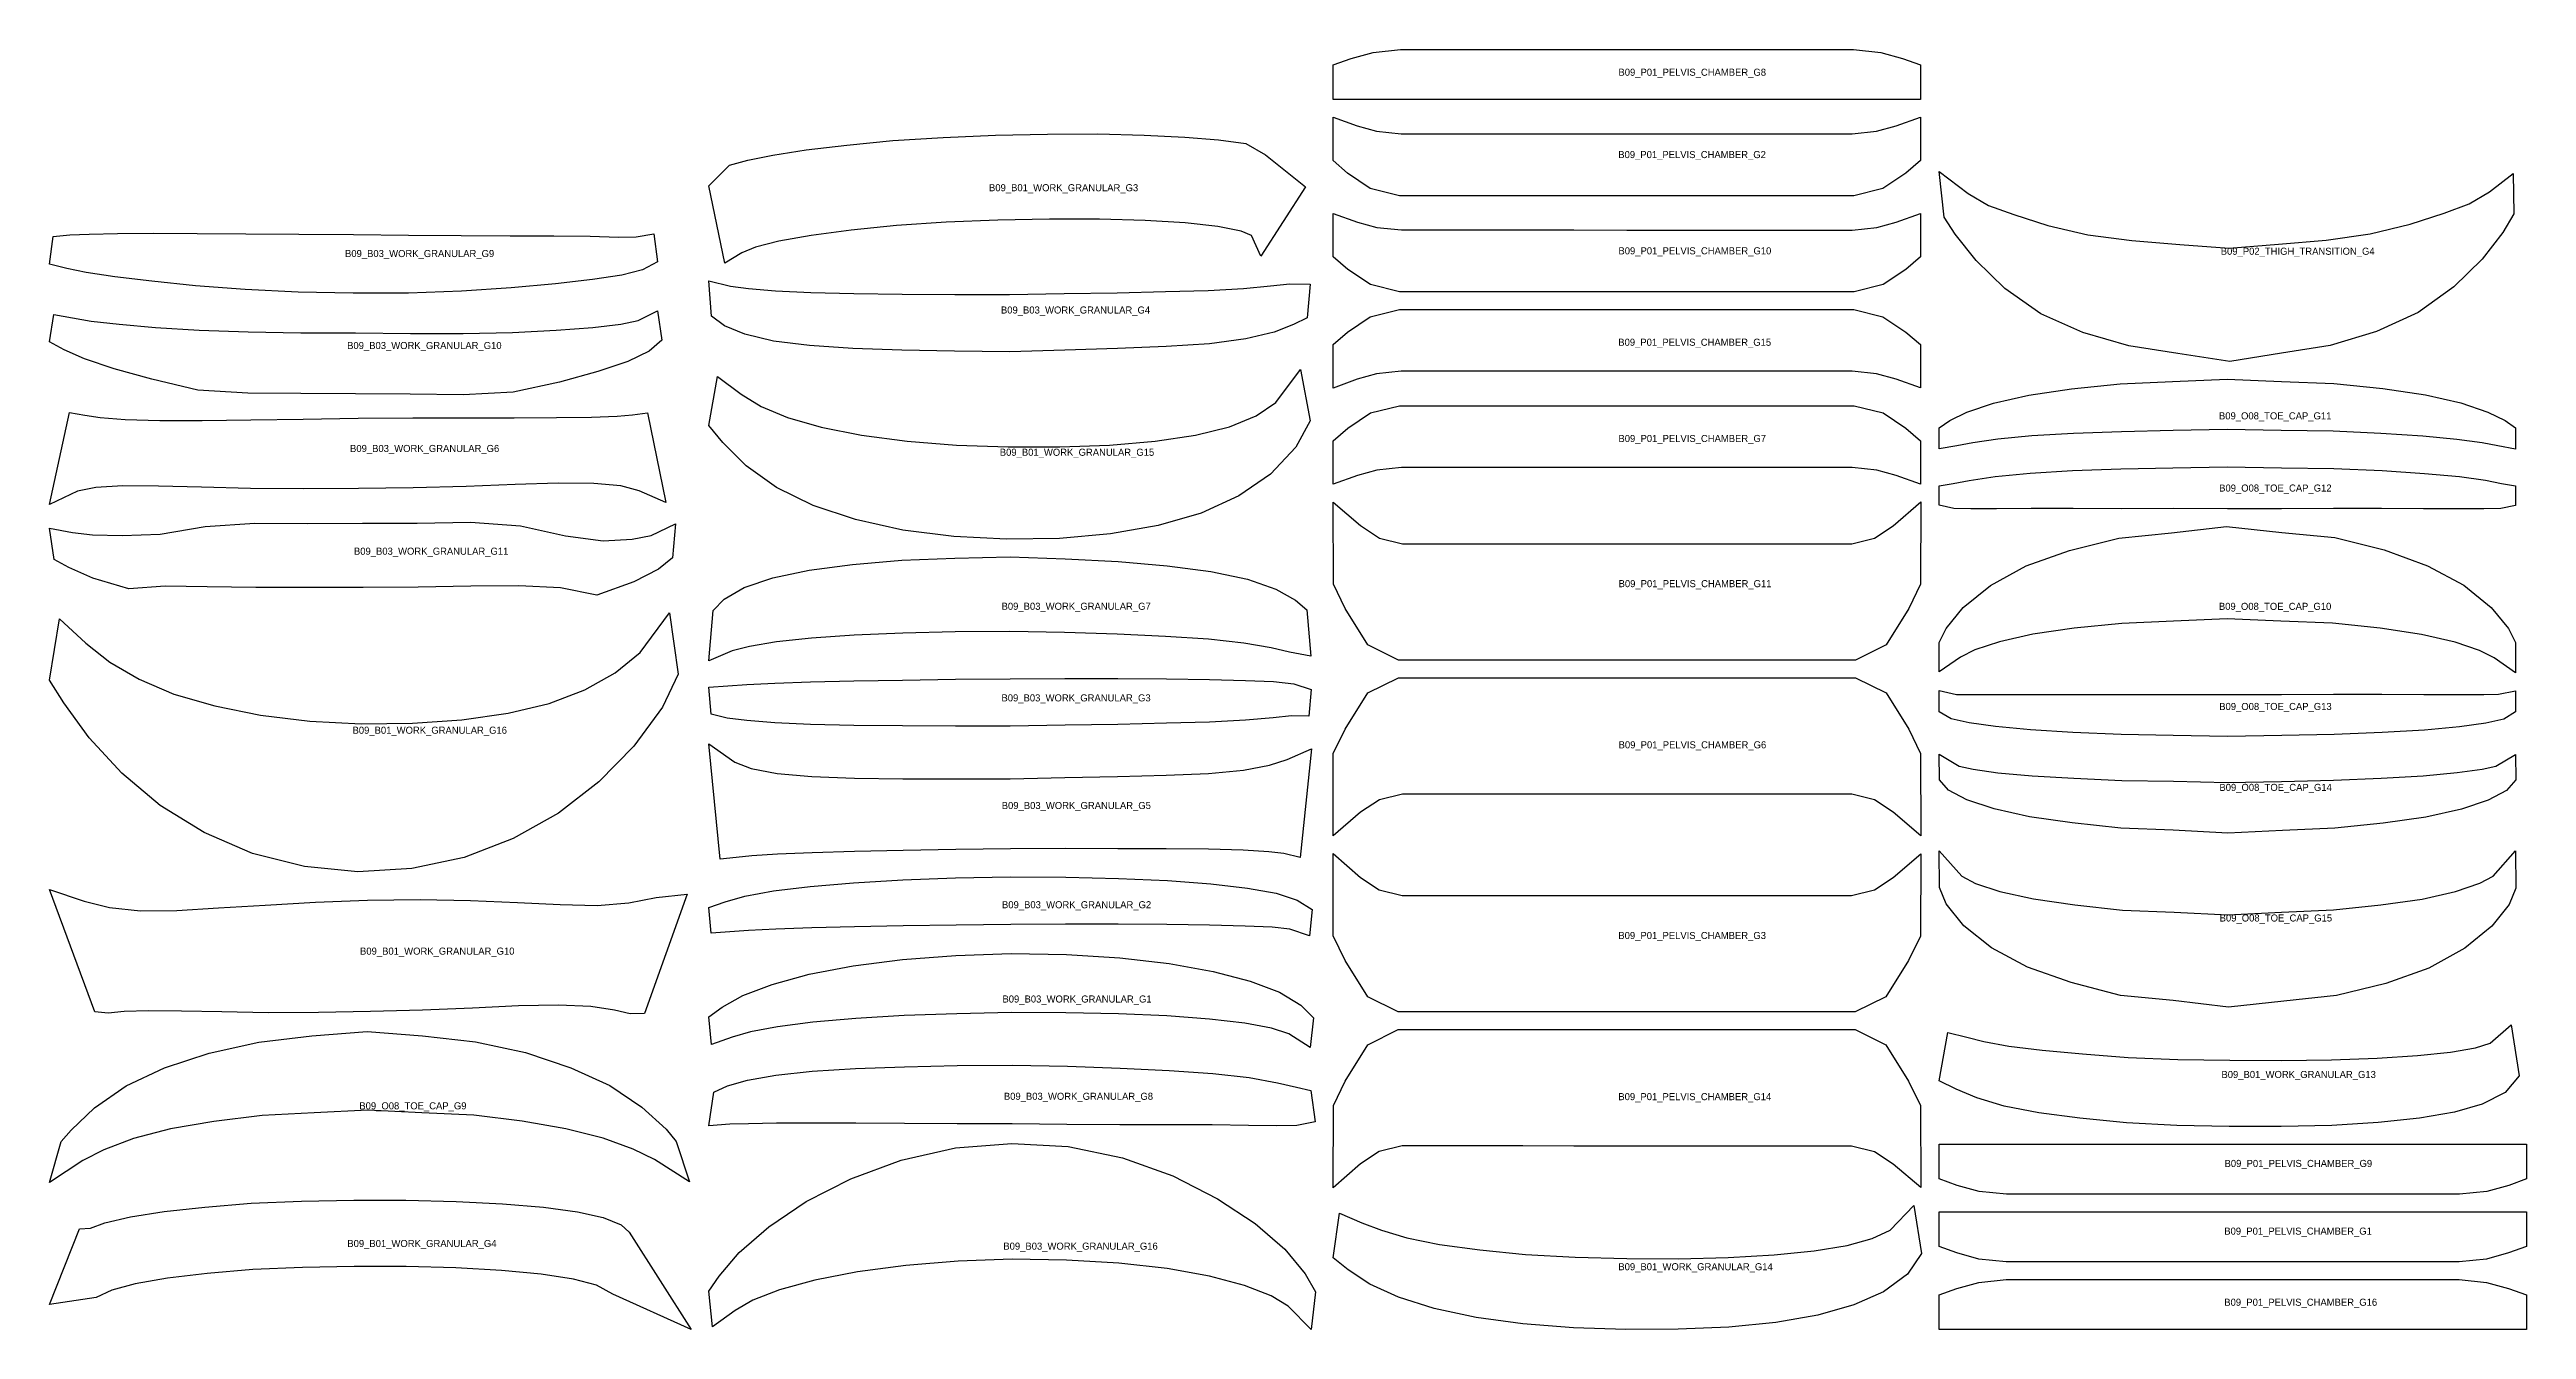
# Model space of a CAD drawing. Header units: millimetres. Extents: x 15 to 17457, y 15 to 1484.
# Drawn here: x 10236 to 13040, y 15 to 1464 of the extents above; entities that cross this region are included whole.
import ezdxf

# ---------------------------------------------------------------- set-up
doc = ezdxf.new("R2010")
doc.units = ezdxf.units.MM

msp = doc.modelspace()

# ---------------------------------------------------------------- texts
for s, p in [('B09_P01_PELVIS_CHAMBER_G8', (12011.7, 1433.9)), ('B09_P01_PELVIS_CHAMBER_G2', (12011.5, 1340.7)), ('B09_B01_WORK_GRANULAR_G3', (11299.2, 1303.2)), ('B09_B03_WORK_GRANULAR_G9', (10570.2, 1228.7)), ('B09_P01_PELVIS_CHAMBER_G10', (12011.7, 1231.8)), ('B09_P02_THIGH_TRANSITION_G4', (12693.5, 1231.3)), ('B09_B03_WORK_GRANULAR_G4', (11312.7, 1164.8)), ('B09_B03_WORK_GRANULAR_G10', (10572.6, 1124.6)), ('B09_P01_PELVIS_CHAMBER_G15', (12011.5, 1128.3)), ('B09_O08_TOE_CAP_G11', (12691.5, 1045)), ('B09_B03_WORK_GRANULAR_G6', (10575.9, 1008.1)), ('B09_B01_WORK_GRANULAR_G15', (11311.4, 1003.8)), ('B09_P01_PELVIS_CHAMBER_G7', (12011.7, 1019.4)), ('B09_O08_TOE_CAP_G12', (12691.7, 963.3)), ('B09_B03_WORK_GRANULAR_G11', (10580.3, 891.8)), ('B09_P01_PELVIS_CHAMBER_G11', (12011.9, 855.1)), ('B09_B03_WORK_GRANULAR_G7', (11313.4, 829.5)), ('B09_O08_TOE_CAP_G10', (12691.4, 829.4)), ('B09_B03_WORK_GRANULAR_G3', (11313.3, 725.8)), ('B09_O08_TOE_CAP_G13', (12691.8, 716.1)), ('B09_B01_WORK_GRANULAR_G16', (10578.7, 689.2)), ('B09_P01_PELVIS_CHAMBER_G6', (12011.9, 672.7)), ('B09_O08_TOE_CAP_G14', (12692, 624.5)), ('B09_B03_WORK_GRANULAR_G5', (11313.6, 604)), ('B09_B03_WORK_GRANULAR_G2', (11313.9, 491.7)), ('B09_O08_TOE_CAP_G15', (12692.3, 476.7)), ('B09_P01_PELVIS_CHAMBER_G3', (12011.6, 456.9)), ('B09_B01_WORK_GRANULAR_G10', (10587.2, 439.2)), ('B09_B03_WORK_GRANULAR_G1', (11314.4, 385)), ('B09_B03_WORK_GRANULAR_G8', (11316, 274.9)), ('B09_P01_PELVIS_CHAMBER_G14', (12011.6, 274.5)), ('B09_B01_WORK_GRANULAR_G13', (12694.3, 299.6)), ('B09_O08_TOE_CAP_G9', (10586.4, 264.1)), ('B09_P01_PELVIS_CHAMBER_G9', (12697.8, 198.9)), ('B09_B01_WORK_GRANULAR_G4', (10572.8, 108.3)), ('B09_B03_WORK_GRANULAR_G16', (11315.4, 105.3)), ('B09_P01_PELVIS_CHAMBER_G1', (12697.5, 122.3)), ('B09_B01_WORK_GRANULAR_G14', (12011.6, 82)), ('B09_P01_PELVIS_CHAMBER_G16', (12697.5, 41.8))]:
    msp.add_text(s, height=8).set_placement(p)

# ---------------------------------------------------------------- linework, layer by layer
for points in [[(11688.7, 1446.3), (11709, 1453.5), (11733.9, 1460.4), (11764.9, 1463.6), (11803.7, 1463.6), (11850.4, 1463.6), (11903.5, 1463.6), (11961.3, 1463.6), (12021.3, 1463.6), (12081.3, 1463.6), (12139, 1463.6), (12192.2, 1463.6), (12238.8, 1463.6), (12277.7, 1463.6), (12308.6, 1460.4), (12333.4, 1453.5), (12353.5, 1446.2), (12353.5, 1407.1), (12329.8, 1407.1), (12306.4, 1407.1), (12277, 1407.1), (12238.8, 1407.1), (12192.2, 1407.1), (12139, 1407.1), (12081.3, 1407.1), (12021.3, 1407.1), (11961.3, 1407.1), (11903.5, 1407.1), (11850.4, 1407.1), (11803.7, 1407.1), (11765.5, 1407.1), (11736.1, 1407.1), (11712.6, 1407.1), (11688.7, 1407.1), (11688.7, 1446.3)], [(11688.7, 1387.1), (11716, 1377.2), (11738, 1371.1), (11765.8, 1368.2), (11803.4, 1368.2), (11850, 1368.2), (11903.2, 1368.2), (11960.9, 1368.2), (12020.9, 1368.2), (12080.9, 1368.2), (12138.6, 1368.2), (12191.8, 1368.2), (12238.4, 1368.2), (12276.1, 1368.2), (12303.8, 1371.1), (12326, 1377.2), (12353.5, 1387), (12353.5, 1337.9), (12336.9, 1323.6), (12311, 1306.4), (12278.2, 1298.2), (12238.4, 1298.2), (12191.8, 1298.2), (12138.6, 1298.2), (12080.9, 1298.2), (12020.9, 1298.2), (11960.9, 1298.2), (11903.2, 1298.2), (11850, 1298.2), (11803.4, 1298.2), (11763.7, 1298.2), (11730.8, 1306.4), (11705.1, 1323.7), (11688.7, 1338), (11688.7, 1387.1)], [(10982, 1309.4), (11005.6, 1332.8), (11026.1, 1338.3), (11054.4, 1344.2), (11092.3, 1350), (11138.2, 1355.5), (11190.5, 1360.6), (11247.4, 1364.2), (11306.4, 1366.6), (11365.5, 1367.8), (11422.3, 1368), (11474.8, 1366.8), (11521, 1364.6), (11559.1, 1361.3), (11589.8, 1357.2), (11612, 1344.3), (11657.4, 1308.1), (11606.8, 1229.7), (11596.2, 1253.1), (11584.5, 1258), (11558.1, 1263.2), (11521.3, 1267.4), (11476, 1270.1), (11424.1, 1271.7), (11367.8, 1271.7), (11309.2, 1270.5), (11250.7, 1268.2), (11194.6, 1264.4), (11143, 1259), (11097.9, 1253.2), (11061.3, 1246.6), (11034.8, 1239.8), (11019.5, 1233.6), (11000.1, 1221.9), (10982, 1309.4)], [(12374.7, 1325.6), (12407.6, 1300.7), (12430.7, 1287.1), (12459.2, 1277), (12497.9, 1264.6), (12542.9, 1254), (12592.9, 1247.4), (12647.3, 1242.8), (12703, 1238.6), (12758.7, 1243.2), (12813, 1248), (12862.8, 1255), (12907.8, 1265.9), (12946.3, 1278.5), (12974.7, 1289), (12997.7, 1302.7), (13024.6, 1323.4), (13025.2, 1277.7), (13012.9, 1256.5), (12989.5, 1226.4), (12957.4, 1194.9), (12916.8, 1165.8), (12869.8, 1144.3), (12817.5, 1128.6), (12762.2, 1119.9), (12703.7, 1110.7), (12645, 1119.4), (12589.6, 1128.1), (12537.2, 1143.2), (12489.9, 1164.3), (12449, 1193.3), (12416.6, 1224.7), (12392.9, 1254.5), (12380.3, 1274), (12374.7, 1325.6)], [(11688.7, 1278.1), (11716.2, 1268.3), (11738.3, 1262.2), (11766.1, 1259.4), (11803.7, 1259.4), (11850.4, 1259.4), (11903.5, 1259.4), (11961.3, 1259.4), (12021.3, 1259.3), (12081.3, 1259.3), (12139, 1259.3), (12192.2, 1259.3), (12238.8, 1259.3), (12276.4, 1259.3), (12304.2, 1262.2), (12326.2, 1268.3), (12353.5, 1278.2), (12353.5, 1229.1), (12337.1, 1214.8), (12311.3, 1197.6), (12278.5, 1189.4), (12238.8, 1189.4), (12192.2, 1189.4), (12139, 1189.4), (12081.3, 1189.4), (12021.3, 1189.4), (11961.3, 1189.4), (11903.5, 1189.4), (11850.4, 1189.4), (11803.7, 1189.4), (11764, 1189.4), (11731.2, 1197.6), (11705.3, 1214.8), (11688.7, 1229), (11688.7, 1278.1)], [(10239.9, 1252), (10258.7, 1254), (10280.7, 1254.7), (10312.6, 1255.4), (10353.8, 1255.6), (10402.8, 1255.4), (10458.1, 1254.9), (10517.8, 1254.5), (10579.9, 1254.3), (10641.9, 1253.6), (10701.7, 1253.2), (10757.1, 1252.9), (10806.4, 1252.9), (10847.7, 1252.2), (10879.6, 1251.4), (10899.8, 1251.5), (10919.6, 1255), (10924.1, 1223.5), (10907.1, 1214.2), (10883.6, 1208.2), (10850.4, 1203.3), (10808.4, 1198.6), (10758.4, 1193.9), (10702.2, 1190.3), (10641.9, 1188), (10579.5, 1187.7), (10517.2, 1188.9), (10457, 1191.9), (10401.1, 1196.3), (10351.4, 1201.3), (10309.7, 1206.4), (10277.1, 1211.2), (10255.2, 1215.9), (10235.7, 1220.5), (10239.9, 1252)], [(10982, 1201.9), (11006.7, 1195.7), (11026.9, 1193.1), (11057.5, 1190.4), (11097.5, 1188.7), (11146, 1187.4), (11201, 1186.8), (11260.6, 1186.5), (11322.5, 1186.5), (11384.4, 1187.6), (11444.1, 1188.4), (11499, 1189.7), (11547.3, 1191), (11587.2, 1193.2), (11618, 1196), (11639.7, 1198.3), (11662.7, 1198.2), (11659.3, 1160.1), (11643.8, 1152.4), (11621.8, 1143.8), (11589.8, 1136.1), (11548.7, 1130.5), (11499.8, 1127.6), (11444.6, 1125.2), (11384.9, 1123.4), (11322.6, 1121.5), (11260.3, 1122.1), (11200.5, 1123.2), (11145.1, 1125.1), (11096.1, 1128.8), (11055.1, 1133.7), (11022.7, 1141.3), (10999.7, 1150.9), (10985, 1161.7), (10982, 1201.9)], [(10240.7, 1163.7), (10261.6, 1159.9), (10282.8, 1156.2), (10314.4, 1152.6), (10355.7, 1149), (10405, 1146), (10460.4, 1144), (10520.1, 1143.1), (10582.1, 1142.9), (10644.2, 1142.3), (10704, 1142.1), (10759.6, 1143.2), (10809.1, 1146), (10850.6, 1149.1), (10882.3, 1152.7), (10901.9, 1156.9), (10924, 1167.7), (10928.7, 1134.7), (10914.4, 1122.2), (10890.4, 1110.4), (10856.3, 1099.1), (10812.8, 1087.3), (10760.6, 1075.8), (10703.9, 1072.8), (10644, 1073.5), (10582, 1073.9), (10520, 1074.3), (10460.1, 1074.7), (10403.6, 1078.2), (10351.6, 1090.5), (10308.7, 1102.3), (10275.2, 1113.5), (10252.4, 1123.8), (10235.7, 1132.7), (10240.7, 1163.7)], [(11688.7, 1129.6), (11705.1, 1143.9), (11730.8, 1161.1), (11763.7, 1169.4), (11803.4, 1169.4), (11850, 1169.4), (11903.2, 1169.4), (11960.9, 1169.4), (12020.9, 1169.4), (12080.9, 1169.4), (12138.6, 1169.3), (12191.8, 1169.3), (12238.4, 1169.3), (12278.2, 1169.3), (12311, 1161.1), (12336.9, 1143.9), (12353.5, 1129.6), (12353.5, 1080.6), (12326, 1090.4), (12303.8, 1096.5), (12276.1, 1099.4), (12238.4, 1099.4), (12191.8, 1099.4), (12138.6, 1099.4), (12080.9, 1099.4), (12020.9, 1099.4), (11960.9, 1099.4), (11903.2, 1099.4), (11850, 1099.4), (11803.4, 1099.4), (11765.8, 1099.4), (11738, 1096.5), (11716, 1090.4), (11688.7, 1080.5), (11688.7, 1129.6)], [(10991.9, 1093.5), (11018.7, 1073.7), (11041.2, 1059.7), (11071.2, 1047), (11109.3, 1036.1), (11154.9, 1027.1), (11206.5, 1020.2), (11262.5, 1015.9), (11320.9, 1014), (11379.3, 1013.9), (11435.5, 1015.8), (11487.3, 1020.2), (11533.1, 1027.1), (11571.4, 1036.7), (11601.6, 1048.9), (11623.8, 1064), (11651.7, 1101.5), (11662.8, 1043.2), (11646.6, 1013.4), (11617.7, 983), (11581.9, 958.3), (11539.3, 938.8), (11490.6, 924.9), (11436.6, 915.3), (11378.8, 910.2), (11319.1, 909.3), (11259.4, 912.3), (11201.8, 919.8), (11148.2, 931.8), (11100.1, 947.6), (11058.6, 967.9), (11024.2, 992.6), (10998, 1018.7), (10982, 1037.9), (10991.9, 1093.5)], [(12374.7, 1035.3), (12386.7, 1043.6), (12406, 1053.2), (12436.3, 1063.5), (12476.4, 1072.5), (12524.7, 1079.7), (12579.6, 1085.2), (12638.8, 1087.9), (12700.6, 1090.7), (12762.4, 1088), (12821.7, 1085.8), (12876.8, 1080.1), (12925.2, 1072.6), (12965.3, 1063.6), (12995.8, 1053.3), (13015.3, 1043.7), (13027.1, 1035.3), (13027.3, 1011.3), (13007, 1014.9), (12989.3, 1018.4), (12960.8, 1022.3), (12922.1, 1025.9), (12874.8, 1029.2), (12820.8, 1031.5), (12762, 1032.3), (12700.9, 1033.4), (12639.8, 1032.4), (12581, 1031.1), (12526.9, 1029.1), (12479.7, 1026.2), (12441.1, 1022.5), (12412.7, 1018.5), (12394.9, 1015.1), (12374.9, 1011.8), (12374.7, 1035.3)], [(10258.2, 1052.8), (10275.6, 1049.7), (10292.9, 1047.1), (10321.5, 1044.9), (10360.6, 1043.9), (10408.5, 1043.9), (10463.4, 1044.5), (10523, 1045.3), (10585, 1046.3), (10647.1, 1046.6), (10706.7, 1046.6), (10761.6, 1046.9), (10809.7, 1047.3), (10849.1, 1047.6), (10878.1, 1048.7), (10895.5, 1050), (10912.5, 1052.5), (10933.2, 951), (10903.1, 964.3), (10882.5, 969.7), (10851.7, 972.6), (10811.3, 973), (10762.8, 971.3), (10707.4, 969.2), (10647.5, 967.7), (10585.3, 966.6), (10523.2, 966.4), (10463.3, 966.8), (10407.9, 968.3), (10359.2, 969.5), (10318.8, 969.8), (10288, 968), (10267.3, 963.6), (10235.7, 948.6), (10258.2, 1052.8)], [(11688.7, 1020.8), (11705.3, 1035.1), (11731.2, 1052.3), (11764, 1060.5), (11803.7, 1060.5), (11850.4, 1060.5), (11903.5, 1060.5), (11961.3, 1060.5), (12021.3, 1060.5), (12081.3, 1060.5), (12139, 1060.5), (12192.2, 1060.5), (12238.8, 1060.5), (12278.5, 1060.5), (12311.3, 1052.3), (12337.1, 1035.1), (12353.5, 1020.8), (12353.5, 971.7), (12326.2, 981.6), (12304.2, 987.6), (12276.4, 990.5), (12238.8, 990.5), (12192.2, 990.5), (12139, 990.5), (12081.3, 990.5), (12021.3, 990.5), (11961.3, 990.5), (11903.5, 990.5), (11850.4, 990.5), (11803.7, 990.5), (11766.1, 990.5), (11738.3, 987.6), (11716.2, 981.5), (11688.7, 971.8), (11688.7, 1020.8)], [(12374.7, 969.9), (12390.7, 972.5), (12408.7, 976), (12438.3, 980.2), (12477.8, 984), (12525.7, 987), (12580.3, 989), (12639.4, 990.3), (12700.9, 991.3), (12762.4, 990.3), (12821.5, 989.5), (12876.1, 987.2), (12924.1, 983.9), (12963.6, 980.3), (12993.3, 976.1), (13011.4, 972.6), (13027.1, 969.9), (13027.3, 947.6), (13010.5, 944.1), (12991.4, 943.8), (12962.3, 943.8), (12923.2, 943.8), (12875.6, 944.1), (12821.3, 944.1), (12762.4, 943.9), (12701, 943.8), (12639.7, 944), (12580.8, 943.8), (12526.5, 944.1), (12478.9, 944), (12439.8, 943.9), (12410.6, 943.8), (12391.5, 944.3), (12374.9, 947.8), (12374.7, 969.9)], [(10235.7, 921.7), (10261.6, 916.9), (10284.5, 914.2), (10317.9, 913.6), (10360.8, 915.1), (10412, 923.7), (10468.1, 927.5), (10528.2, 927.3), (10590.1, 927.4), (10652, 927.6), (10712.1, 928.6), (10768.7, 924.5), (10819.9, 913.1), (10862.4, 907.6), (10895.2, 909.4), (10916.8, 913.5), (10944.3, 926.8), (10940.8, 888.3), (10925.2, 875.4), (10897.2, 861), (10855.2, 846.1), (10814, 854.2), (10767.1, 856.8), (10712.6, 856.1), (10653, 855.2), (10590.9, 854.8), (10528.8, 854.8), (10469.2, 854.9), (10414.1, 855.5), (10366.5, 856.2), (10325.3, 853.1), (10284.8, 865.3), (10257.4, 877.3), (10240.9, 886.3), (10235.7, 921.7)], [(11688.7, 951.4), (11719.9, 924.8), (11741.2, 910.7), (11767.1, 904.3), (11803.9, 904.3), (11850.5, 904.3), (11903.7, 904.3), (11961.4, 904.3), (12021.4, 904.3), (12081.5, 904.3), (12139.2, 904.3), (12192.4, 904.3), (12239, 904.3), (12275.8, 904.3), (12301.7, 910.7), (12322.8, 924.7), (12353.9, 951.7), (12353.6, 858.5), (12340.4, 830.9), (12314.7, 789.8), (12280, 772.6), (12239, 772.6), (12192.4, 772.6), (12139.2, 772.6), (12081.5, 772.6), (12021.4, 772.6), (11961.4, 772.6), (11903.7, 772.6), (11850.5, 772.6), (11803.9, 772.6), (11762.9, 772.6), (11728.2, 789.7), (11702.4, 830.8), (11689, 858.5), (11688.7, 951.4)], [(12374.7, 792.5), (12382.6, 808.2), (12401.9, 832), (12432.7, 857.1), (12473.4, 879.2), (12522.4, 896.7), (12578, 910.5), (12637.7, 916.7), (12700.2, 923.8), (12762.8, 917), (12822.6, 911.3), (12878.5, 897.5), (12927.6, 879.4), (12968.6, 857.2), (12999.5, 832.2), (13019.2, 808.5), (13027.1, 792.6), (13027.3, 758), (13003, 775.3), (12986.6, 783.4), (12958.9, 792.8), (12920.7, 801.4), (12873.8, 808.8), (12820.1, 814.4), (12761.5, 816.6), (12700.7, 819.3), (12640, 816.7), (12581.4, 814.1), (12527.7, 808.8), (12480.8, 801.9), (12442.9, 793.3), (12415.2, 784), (12398.9, 775.9), (12374.9, 759.2), (12374.7, 792.5)], [(10987, 828.8), (10999.5, 841.6), (11022.2, 854.9), (11054.5, 865.8), (11095.7, 874.3), (11144.8, 880.8), (11200.5, 885.8), (11260.5, 888), (11323, 889.3), (11385.4, 887.2), (11445.4, 884.2), (11501, 879.1), (11550.2, 873), (11591.7, 864), (11624, 852.9), (11646.2, 840.3), (11658.9, 829.4), (11663.6, 776.9), (11639.3, 781.7), (11618.4, 786.4), (11587.6, 791.7), (11547.6, 796.2), (11499.1, 799.4), (11444.1, 802), (11384.5, 803.8), (11322.7, 805), (11261, 804.4), (11201.5, 803), (11146.6, 800.8), (11098.4, 797.5), (11058.5, 793.3), (11028.1, 788), (11008.4, 783), (10982, 771.7), (10987, 828.8)], [(10247.1, 819.3), (10276.9, 791.7), (10303.8, 770.4), (10337.1, 750.8), (10376.6, 734.1), (10422.7, 720.7), (10474.4, 710.2), (10530.3, 703.5), (10588.3, 700.6), (10646.5, 701), (10702.6, 704.9), (10754.7, 712.5), (10801.3, 723.6), (10841.7, 738.9), (10876, 758), (10904.3, 781.1), (10937.5, 826.1), (10947.3, 756.5), (10929.4, 719.4), (10897, 675.2), (10857.5, 634.7), (10811.9, 599.4), (10760.7, 570.7), (10704.9, 549.3), (10645.7, 536.6), (10584.8, 533.1), (10524.2, 538.8), (10465.6, 553.8), (10410.8, 577.3), (10361.1, 608.1), (10317.5, 644.5), (10280.5, 684.7), (10251.8, 724.1), (10235.7, 749.8), (10247.1, 819.3)], [(10982, 741.9), (11003.4, 743.3), (11024.9, 745.1), (11056.6, 746.4), (11097.2, 747.8), (11146.1, 749), (11201.3, 750), (11261.1, 750.8), (11323.2, 751.3), (11385.2, 751.7), (11445, 751.6), (11500.2, 751.3), (11548.8, 750.5), (11589.5, 749.5), (11621.3, 748.3), (11644.4, 745.6), (11664, 739.2), (11661.1, 709.1), (11641.5, 709.3), (11620.9, 707.3), (11589.6, 704.6), (11548.9, 702.3), (11500.2, 701), (11445.1, 699.8), (11385.4, 698.9), (11323.3, 697.8), (11261.2, 697.8), (11201.4, 698), (11146.1, 698.6), (11097.3, 699.8), (11056.6, 701.5), (11025, 704.1), (11002.8, 706.9), (10984.5, 711.4), (10982, 741.9)], [(11688.9, 666.7), (11702.4, 694.3), (11728.2, 735.4), (11762.9, 752.5), (11803.9, 752.5), (11850.5, 752.5), (11903.7, 752.5), (11961.4, 752.6), (12021.4, 752.6), (12081.4, 752.6), (12139.2, 752.6), (12192.3, 752.6), (12239, 752.6), (12280, 752.6), (12314.7, 735.4), (12340.3, 694.3), (12353.6, 666.7), (12353.9, 573.5), (12322.8, 600.5), (12301.7, 614.5), (12275.8, 620.9), (12239, 620.9), (12192.4, 620.9), (12139.2, 620.9), (12081.5, 620.9), (12021.4, 620.9), (11961.4, 620.8), (11903.7, 620.8), (11850.5, 620.8), (11803.9, 620.8), (11767.1, 620.8), (11741.2, 614.4), (11719.9, 600.4), (11688.7, 573.8), (11688.9, 666.7)], [(12374.7, 738), (12394.3, 733.8), (12410.9, 733.5), (12439.8, 733.6), (12478.9, 733.7), (12526.5, 733.7), (12580.8, 733.5), (12639.8, 733.7), (12701.1, 733.5), (12762.3, 733.7), (12821.3, 733.9), (12875.7, 733.9), (12923.3, 733.6), (12962.3, 733.7), (12991.3, 733.6), (13007.9, 733.9), (13027.1, 737.9), (13027.3, 713.9), (13013.8, 705.8), (12993.6, 701.3), (12963.8, 697.2), (12924.3, 693.4), (12876.4, 690.8), (12821.9, 688.5), (12762.8, 687.2), (12701.2, 686), (12639.7, 687.4), (12580.6, 688.2), (12526, 690.8), (12478.1, 693.8), (12438.6, 697.3), (12408.7, 701.4), (12388.4, 706.1), (12374.9, 714), (12374.7, 738)], [(10982, 677.8), (11011.4, 657.2), (11030, 650), (11059.4, 644.4), (11098.8, 641), (11146.9, 638.9), (11201.7, 638.2), (11261.3, 638.1), (11323.2, 638.3), (11385.1, 639.6), (11444.8, 640.8), (11499.7, 642.4), (11547.6, 644.3), (11587.1, 648.1), (11616.7, 653.6), (11636.6, 660.2), (11664.1, 672), (11651.6, 549.3), (11632.9, 553.5), (11615.8, 555.5), (11587, 557.3), (11547.8, 558.6), (11499.8, 559), (11444.9, 559.1), (11385.3, 559.2), (11323.4, 559.1), (11261.5, 558.1), (11201.9, 557.2), (11147.1, 556), (11099.1, 554.5), (11059.8, 552.8), (11030.8, 551), (11013, 549.2), (10994.8, 547.1), (10982, 677.8)], [(12374.7, 666), (12397.5, 652.6), (12413.1, 649), (12441.3, 645.1), (12480, 641.7), (12527.3, 638.8), (12581.4, 636.2), (12640.2, 635.4), (12701.3, 634.1), (12762.3, 635.3), (12821.1, 636.6), (12875.2, 638.9), (12922.5, 641.5), (12961.1, 645.2), (12989.3, 649.1), (13004.8, 652.6), (13027.1, 665.9), (13027.4, 637), (13016.9, 625), (12996.3, 614.2), (12965.9, 604), (12925.8, 594.8), (12877.5, 587.9), (12822.6, 582.3), (12763.4, 579.7), (12701.5, 576.7), (12639.7, 579.9), (12580.4, 582.2), (12525.4, 588.2), (12477.1, 595.3), (12436.9, 604.1), (12406.2, 614.3), (12385.5, 625.4), (12375, 637.1), (12374.7, 666)], [(11688.7, 553.5), (11719.8, 526.5), (11740.8, 512.5), (11766.8, 506.1), (11803.6, 506.1), (11850.2, 506.1), (11903.4, 506.1), (11961.1, 506.1), (12021.1, 506.1), (12081.1, 506.1), (12138.8, 506.1), (12192, 506.1), (12238.6, 506.1), (12275.4, 506.1), (12301.4, 512.5), (12322.6, 526.6), (12353.9, 553.2), (12353.6, 460.3), (12340.1, 432.6), (12314.3, 391.5), (12279.7, 374.4), (12238.6, 374.4), (12192, 374.4), (12138.8, 374.4), (12081.1, 374.4), (12021.1, 374.4), (11961.1, 374.4), (11903.4, 374.4), (11850.2, 374.4), (11803.6, 374.4), (11762.5, 374.4), (11727.9, 391.5), (11702.2, 432.7), (11688.9, 460.4), (11688.7, 553.5)], [(12374.7, 556.7), (12400.6, 528), (12415.8, 519.9), (12443.4, 510.7), (12481.5, 502.4), (12528.5, 495.5), (12582.3, 489.6), (12640.9, 487.4), (12701.7, 484.3), (12762.4, 487.2), (12821, 489.9), (12874.7, 495.4), (12921.5, 502.1), (12959.4, 510.8), (12986.9, 520), (13001.9, 527.9), (13027.1, 556.7), (13027.5, 514.5), (13020.1, 496), (13000.5, 471.4), (12969.8, 446.4), (12929.1, 424), (12880.2, 406.6), (12824.6, 392.9), (12764.9, 386.7), (12702.3, 379.8), (12639.7, 387.2), (12579.9, 393.1), (12524.1, 407.5), (12474.9, 425), (12433.9, 446.9), (12402.8, 471.9), (12382.8, 496.8), (12375.1, 515.1), (12374.7, 556.7)], [(10235.7, 513.1), (10275, 499.8), (10303.7, 492.4), (10338.6, 488.6), (10379.7, 489.1), (10427.1, 492.1), (10479.8, 495.2), (10536.7, 498.6), (10595.8, 500.9), (10655.1, 501.5), (10712.3, 500.3), (10765.6, 498.3), (10813.7, 495.8), (10855.5, 495), (10891.5, 497.8), (10922.4, 503.9), (10957.6, 507.5), (10909.1, 372.5), (10893.1, 372.2), (10875.2, 376.5), (10848.6, 380.7), (10812, 382), (10766.6, 381.1), (10714.5, 378.8), (10657.9, 376.5), (10599, 374.7), (10540, 373.6), (10483.1, 373.5), (10430.8, 374.5), (10385, 375.4), (10347.6, 375.7), (10320.1, 374.7), (10301.9, 373), (10287.1, 374.5), (10235.7, 513.1)], [(10982, 492.4), (11000.4, 498.9), (11022.9, 505.4), (11055.4, 511.3), (11096.7, 516.4), (11145.9, 520.6), (11201.5, 523.9), (11261.4, 526), (11323.7, 527.1), (11386, 526.9), (11445.9, 525.5), (11501.4, 523.1), (11550.4, 519.4), (11591.7, 514.6), (11624.4, 508.8), (11648.1, 501), (11665.1, 490.4), (11662, 460.5), (11639.6, 467.9), (11619.9, 470.3), (11589.2, 471.5), (11548.8, 472.5), (11500.4, 473.4), (11445.4, 473.6), (11385.8, 473.7), (11323.9, 473.3), (11261.9, 472.7), (11202.2, 471.9), (11147.1, 470.8), (11098.5, 469.6), (11058, 468.2), (11027, 466.7), (11005.7, 464.9), (10984.6, 463.4), (10982, 492.4)], [(10982, 368.9), (10997.3, 379.8), (11020.4, 393), (11053.6, 405.6), (11095.5, 417), (11145.3, 426.5), (11201.4, 433.7), (11261.7, 438.4), (11324.3, 440.5), (11386.9, 439.4), (11447.2, 435.5), (11503.1, 429.2), (11552.8, 420.3), (11594.8, 409.3), (11628.1, 396.6), (11652, 382), (11666.4, 367.6), (11662.8, 334.2), (11638.4, 349.6), (11619, 356), (11588.8, 361.5), (11548.7, 366.1), (11500.6, 369.8), (11445.7, 372.1), (11386.2, 373.5), (11324.5, 373.6), (11262.7, 372.4), (11203.2, 370.2), (11148.3, 367), (11099.8, 362.7), (11059.7, 357.6), (11029.1, 352), (11008.4, 345.9), (10985, 337.5), (10982, 368.9)], [(10249, 227.7), (10260.3, 240.4), (10286.6, 265.8), (10322.5, 290.8), (10365.8, 311), (10416.5, 327.8), (10472.7, 340.1), (10532.8, 347.2), (10595.3, 352.2), (10657.8, 347.3), (10718, 340.7), (10774.6, 328.5), (10826, 311.2), (10869.8, 291), (10906.2, 266.6), (10933.8, 241.5), (10945.1, 227.6), (10960, 182.2), (10920.7, 207.5), (10896.5, 219.1), (10862.3, 231.4), (10820.1, 242.1), (10770.8, 250.8), (10715.9, 257.4), (10657.1, 260.1), (10596.1, 263.3), (10535.2, 260), (10476.4, 257), (10421.7, 250.4), (10372.7, 241.9), (10330.9, 231), (10297.2, 218.4), (10273.4, 206.2), (10235.7, 181.3), (10249, 227.7)], [(11689, 268.4), (11702.2, 296.1), (11727.9, 337.2), (11762.5, 354.4), (11803.6, 354.4), (11850.2, 354.4), (11903.4, 354.4), (11961.1, 354.4), (12021.1, 354.4), (12081.1, 354.3), (12138.8, 354.3), (12192, 354.3), (12238.6, 354.3), (12279.7, 354.3), (12314.3, 337.3), (12340.1, 296.1), (12353.6, 268.4), (12353.9, 175.5), (12322.6, 202.2), (12301.4, 216.2), (12275.4, 222.6), (12238.6, 222.6), (12192, 222.6), (12138.8, 222.6), (12081.1, 222.6), (12021.1, 222.6), (11961.1, 222.6), (11903.4, 222.7), (11850.2, 222.7), (11803.6, 222.7), (11766.8, 222.7), (11740.8, 216.3), (11719.8, 202.3), (11688.7, 175.3), (11689, 268.4)], [(12384.4, 351.1), (12405.9, 345.9), (12425.4, 340.8), (12453.7, 335.8), (12491.3, 331), (12536.9, 326.8), (12588.8, 322.9), (12645.1, 320.7), (12703.7, 319.6), (12762.3, 319.4), (12818.7, 320.1), (12870.7, 322.2), (12916.2, 325), (12953.7, 329), (12981.7, 333.7), (12998.6, 339.1), (13022.1, 359.8), (13031.5, 301.9), (13015.5, 283.1), (12989.5, 270), (12958, 260.9), (12918.6, 254), (12871.8, 249.4), (12819.1, 246), (12762, 244.6), (12702.9, 244.6), (12643.7, 245.9), (12586.7, 248.9), (12534, 254.1), (12487.4, 260.3), (12448.3, 267.9), (12417.4, 277), (12394.1, 287.1), (12374.7, 296.4), (12384.4, 351.1)], [(10987.8, 283.6), (11003.2, 290.9), (11025.7, 297), (11057.8, 302.8), (11099, 307.2), (11148.1, 310.4), (11203.5, 312.4), (11263.3, 313.7), (11325.6, 314.2), (11387.9, 312.8), (11447.8, 310.9), (11503.2, 308.2), (11552.5, 304.8), (11593.8, 300), (11625.8, 294.3), (11647.1, 289.1), (11663.5, 285.3), (11668.5, 249.8), (11647.8, 245.7), (11625, 245.3), (11592.9, 245.9), (11551.8, 246.4), (11502.7, 246.4), (11447.2, 246.6), (11387.3, 246.9), (11325.3, 247.6), (11263.3, 247.7), (11203.5, 248.1), (11148.3, 248.4), (11099.4, 248.5), (11058.5, 248.3), (11026.9, 247.8), (11005.8, 247.3), (10982, 245.3), (10987.8, 283.6)], [(10982, 58.3), (10993.8, 75.4), (11016.5, 102.1), (11049.8, 131), (11092.3, 159.7), (11142.9, 185.5), (11199.9, 206.5), (11261.3, 220.4), (11325, 225.3), (11388.7, 222.2), (11450.3, 209.3), (11507.4, 188.7), (11557.9, 162.7), (11600.5, 134.8), (11633.9, 105.9), (11657, 77.9), (11668.7, 57.7), (11663.8, 15), (11637.9, 41.2), (11618.4, 53.2), (11588.5, 64.8), (11548.7, 75.2), (11500.7, 83.8), (11446.1, 89.9), (11387, 93.6), (11325.5, 94.4), (11264.1, 92.2), (11204.9, 87.5), (11150.3, 80.3), (11102.1, 70.9), (11062.2, 59.9), (11032, 48.1), (11011.7, 36.3), (10986.3, 17.8), (10982, 58.3)], [(12374.7, 224.6), (12398.6, 224.6), (12422.2, 224.6), (12451.6, 224.6), (12489.8, 224.6), (12536.4, 224.6), (12589.6, 224.6), (12647.3, 224.6), (12707.3, 224.6), (12767.3, 224.6), (12825.1, 224.6), (12878.2, 224.6), (12924.9, 224.6), (12963.1, 224.6), (12992.5, 224.6), (13015.9, 224.6), (13039.6, 224.6), (13039.6, 185.4), (13019.5, 178.1), (12994.7, 171.3), (12963.7, 168), (12924.9, 168), (12878.2, 168), (12825.1, 168), (12767.3, 168), (12707.3, 168), (12647.3, 168), (12589.6, 168), (12536.4, 168), (12489.8, 168), (12450.9, 168), (12420, 171.3), (12395, 178.1), (12374.7, 185.3), (12374.7, 224.6)], [(10269.6, 128.7), (10282, 129.6), (10298.3, 135.8), (10327.3, 142.5), (10365.5, 148.5), (10411.6, 153.5), (10464.1, 157.8), (10521, 160.3), (10580.1, 161.3), (10639.2, 161.3), (10696.1, 160), (10748.6, 157.2), (10794.9, 153.4), (10833.2, 148.2), (10862.6, 141.7), (10882.8, 133.4), (10891.7, 125), (10962, 15), (10873.4, 55.1), (10854.9, 65.1), (10829, 72), (10792.4, 77.7), (10747.3, 81.8), (10695.5, 84.9), (10639.3, 86.2), (10580.7, 86.4), (10522.1, 85.3), (10466, 82.7), (10414.3, 78.2), (10369.1, 73), (10332.5, 66.7), (10306.3, 59.6), (10288.6, 51.2), (10235.7, 43.1), (10269.6, 128.7)], [(11695.9, 146.6), (11721.3, 135.7), (11743.3, 127.2), (11772, 118.8), (11809.3, 111.3), (11854.8, 105.1), (11906.5, 99.9), (11962.6, 96.7), (12021.1, 95.2), (12079.7, 95), (12136, 96.3), (12187.9, 99.4), (12233.3, 103.8), (12270.7, 110.2), (12299.1, 118.1), (12319.4, 127.2), (12346, 155.3), (12354.7, 100.9), (12338.9, 77.5), (12311.9, 57.7), (12278.2, 42.7), (12237.5, 31.1), (12189.8, 22.8), (12136.6, 17.6), (12079.4, 15.2), (12020.1, 15), (11960.8, 16.8), (11903.5, 21.3), (11850.5, 28.7), (11803.2, 38.8), (11762.9, 51.4), (11730.3, 66.4), (11705.8, 82.6), (11688.7, 96.2), (11695.9, 146.6)], [(12374.7, 148), (12398.4, 148), (12421.8, 148), (12451.2, 148), (12489.5, 148), (12536.1, 148), (12589.3, 148), (12647, 148), (12707, 148), (12767, 148), (12824.7, 148), (12877.9, 148), (12924.5, 148), (12962.8, 148), (12992.1, 148), (13015.7, 148), (13039.6, 148), (13039.6, 108.8), (13019.3, 101.6), (12994.4, 94.7), (12963.4, 91.5), (12924.5, 91.5), (12877.9, 91.5), (12824.7, 91.5), (12767, 91.5), (12707, 91.5), (12647, 91.5), (12589.3, 91.5), (12536.1, 91.5), (12489.5, 91.5), (12450.6, 91.5), (12419.6, 94.7), (12394.8, 101.6), (12374.7, 108.9), (12374.7, 148)], [(12374.7, 54.2), (12394.8, 61.4), (12419.6, 68.3), (12450.6, 71.5), (12489.5, 71.5), (12536.1, 71.5), (12589.3, 71.5), (12647, 71.5), (12707, 71.5), (12767, 71.5), (12824.7, 71.5), (12877.9, 71.5), (12924.5, 71.5), (12963.4, 71.5), (12994.4, 68.3), (13019.3, 61.4), (13039.6, 54.2), (13039.6, 15), (13015.7, 15), (12992.1, 15), (12962.8, 15), (12924.5, 15), (12877.9, 15), (12824.7, 15), (12767, 15), (12707, 15), (12647, 15), (12589.3, 15), (12536.1, 15), (12489.5, 15), (12451.2, 15), (12421.8, 15), (12398.4, 15), (12374.7, 15), (12374.7, 54.2)]]:
    msp.add_lwpolyline(points, close=True)

msp.set_redraw_order([(e.dxf.handle, doc.entitydb.next_handle()) for e in msp.query("TEXT MTEXT ATTDEF DIMENSION ARC_DIMENSION")])  # texts and dimensions are drawn at this point

doc.saveas('drawing.dxf')
